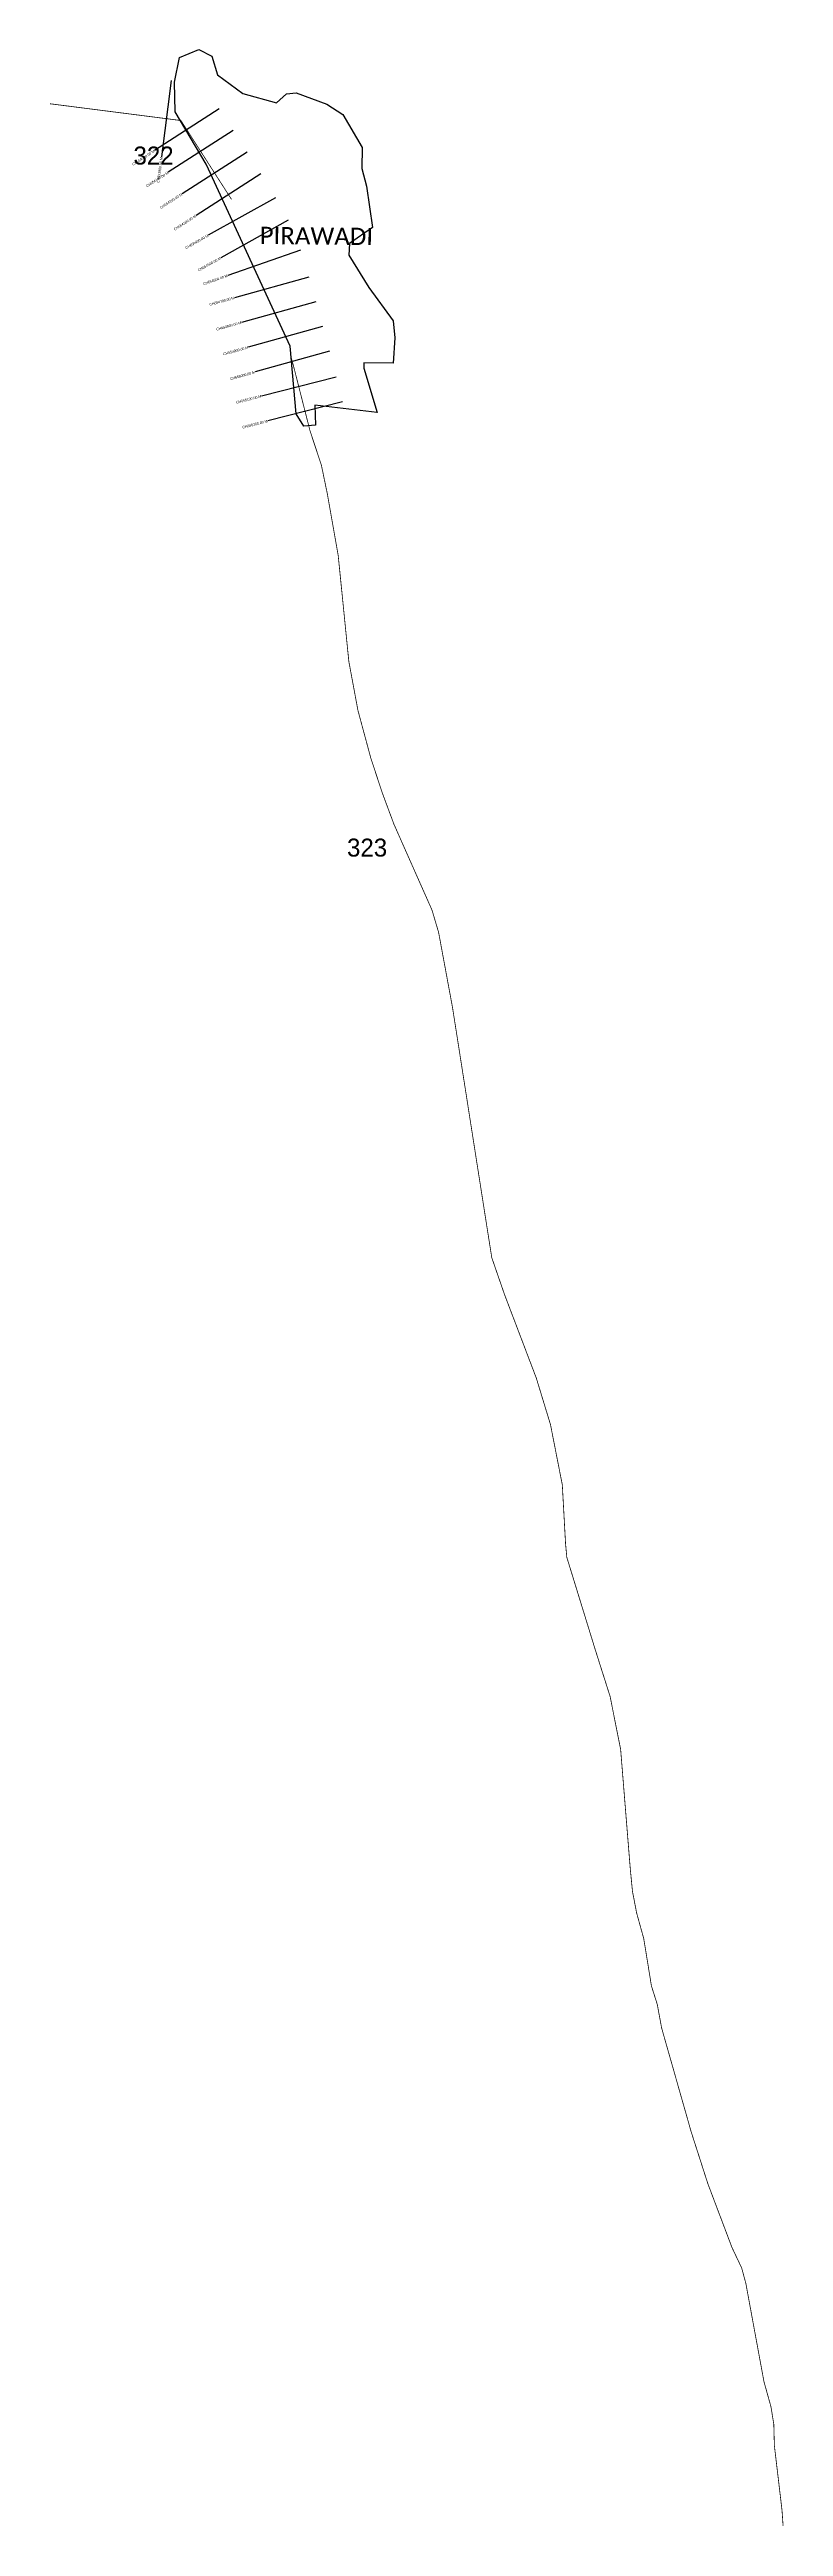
# Model space of a CAD drawing. Header units: metres. Extents: x 332266 to 335122, y 1782223 to 1791858.
import ezdxf
from ezdxf.enums import TextEntityAlignment as Align

# ---------------------------------------------------------------- set-up
doc = ezdxf.new("R2010")
doc.units = ezdxf.units.M
for name, color, linetype in [('CS', 134, 'Continuous'), ('CSMark', 6, 'Continuous'), ('NATURALLY PROTECTED', 3, 'Continuous'), ('VILLAGE NAME', 250, 'Continuous')]:
    doc.layers.add(name, color=color, linetype=linetype)

msp = doc.modelspace()

# ---------------------------------------------------------------- linework, layer by layer
at = {"color": 6}
msp.add_lwpolyline([(332771.5, 1791826.3), (332847, 1791857.8), (332898.1, 1791831.7), (332920, 1791759), (333018.6, 1791686.5), (333149.7, 1791650.4), (333188.8, 1791686.1), (333225.9, 1791689.7), (333345.1, 1791645.3), (333408, 1791605.7), (333483.1, 1791476.8), (333481.2, 1791394.8), (333499.9, 1791326.1), (333522.3, 1791165.6), (333432.7, 1791103.9), (333430.7, 1791058.5), (333509.1, 1790932), (333602.8, 1790802.4), (333610, 1790736.2), (333603.8, 1790637.2), (333489.1, 1790639), (333488.9, 1790618), (333540.7, 1790446.1), (333298.9, 1790474), (333300.6, 1790397.1), (333256.1, 1790392.5), (333226.2, 1790441.4), (333203, 1790704.4), (332884.1, 1791392.1), (332875.2, 1791411.7), (332754.5, 1791615.7), (332752.4, 1791730.9), (332771.5, 1791826.3)], dxfattribs=at)
at = {"layer": 'CS'}
for p, q in [((332739.5, 1791737.7), (332701.5, 1791440.1)), ((332926.6, 1791626.7), (332674.1, 1791464.6)), ((332980.6, 1791542.5), (332728.1, 1791380.5)), ((333034.6, 1791458.4), (332782.2, 1791296.3)), ((333088.6, 1791374.2), (332836.2, 1791212.1)), ((333145.9, 1791281), (332883.8, 1791135.1)), ((333194.6, 1791193.7), (332932.4, 1791047.7)), ((333242.8, 1791077.8), (332959.5, 1790979)), ((333275, 1790973), (332985.9, 1790892.6)), ((333301.8, 1790876.7), (333012.7, 1790796.3)), ((333328.6, 1790780.3), (333039.5, 1790700)), ((333355.4, 1790684), (333066.3, 1790603.6)), ((333381.1, 1790584), (333090.4, 1790509.9)), ((333405.8, 1790487.1), (333115.1, 1790413))]:
    msp.add_line(p, q, dxfattribs=at)
at = {"layer": 'NATURALLY PROTECTED', "const_width": 3, "flags": 128}
for points in [[(332267.5, 1791646.9), (332777.2, 1791581.7), (332833.8, 1791493.5), (332926.2, 1791349.6), (332974, 1791275.2)], [(333203, 1790671.9), (333214, 1790632.5), (333279.6, 1790375.1), (333324, 1790241), (333347.3, 1790128.4), (333374.5, 1789974.3), (333389.4, 1789889.7), (333412.3, 1789661.6), (333430.8, 1789477.5), (333466.2, 1789287), (333515.6, 1789104.1), (333560, 1788968.8), (333606, 1788845), (333682.3, 1788672.9), (333754.4, 1788510.4), (333780.1, 1788423.8), (333834.3, 1788131.1), (333887.6, 1787791.6), (333933, 1787502), (333987, 1787158.4), (334036.7, 1787014.7), (334160.2, 1786690.4), (334215.3, 1786509.8), (334261.5, 1786274.8), (334267.7, 1786162.1), (334274, 1786047.5), (334279, 1785992.8), (334325.4, 1785842.2), (334391.1, 1785629), (334447.5, 1785451.6), (334488.5, 1785245.4), (334509, 1784991.3), (334526.2, 1784778.3), (334534.6, 1784693.2), (334550.7, 1784609.5), (334578.3, 1784510.2), (334596.2, 1784400.3), (334608.3, 1784325.7), (334631, 1784253.9), (334648, 1784161.9), (334717.8, 1783916.8), (334763.2, 1783757.3), (334827.9, 1783556.2), (334921.9, 1783307.8), (334959.5, 1783228.6), (334975.8, 1783168.2), (334999.8, 1783037.7), (335046.2, 1782786.5), (335073.3, 1782689.3), (335084.5, 1782621), (335086.7, 1782537.6), (335103, 1782400.2), (335116.5, 1782285.6), (335120.7, 1782224.6)]]:
    msp.add_lwpolyline(points, dxfattribs=at)

# ---------------------------------------------------------------- texts
at = {"char_height": 70, "attachment_point": 1}
for s, insert in [('322', (332592.7, 1791480.4)), ('323', (333423.7, 1788788.6))]:
    msp.add_mtext_dynamic_manual_height_columns(s, width=95.172, gutter_width=1, heights=[0], dxfattribs=dict(at, insert=insert))
at = {"layer": 'CSMark'}
for s, rotation, p in [('CH654000.00 M', 32.69652, (332673.3, 1791464.1)), ('CH654100.00 M', 32.69652, (332727.3, 1791379.9)), ('CH653900.00 M', 82.71282, (332701.4, 1791439.2)), ('CH654200.00 M', 32.69652, (332781.3, 1791295.8)), ('CH654300.00 M', 32.69652, (332835.3, 1791211.6)), ('CH654400.00 M', 29.10034, (332882.9, 1791134.6)), ('CH654500.00 M', 29.10034, (332931.6, 1791047.3)), ('CH654600.00 M', 19.24073, (332958.6, 1790978.6)), ('CH654700.00 M', 15.54284, (332985, 1790892.4)), ('CH654800.00 M', 15.54284, (333011.8, 1790796)), ('CH654900.00 M', 15.54284, (333038.6, 1790699.7)), ('CH655000.00 M', 15.54284, (333065.4, 1790603.3)), ('CH655100.00 M', 14.29043, (333089.5, 1790509.7)), ('CH655200.00 M', 14.29043, (333114.1, 1790412.8))]:
    msp.add_text(s, height=10, rotation=rotation, dxfattribs=at).set_placement(p, align=Align.MIDDLE_RIGHT)
at = {"layer": 'VILLAGE NAME', "insert": (333084.3, 1791168.6), "char_height": 66.988, "attachment_point": 1, "rotation": 359.37415}
msp.add_mtext_dynamic_manual_height_columns('{\\fCalibri|b0|i0|c0|p34;PIRAWADI}', width=661.026, gutter_width=334.9, heights=[0], dxfattribs=at)

doc.saveas('drawing.dxf')
